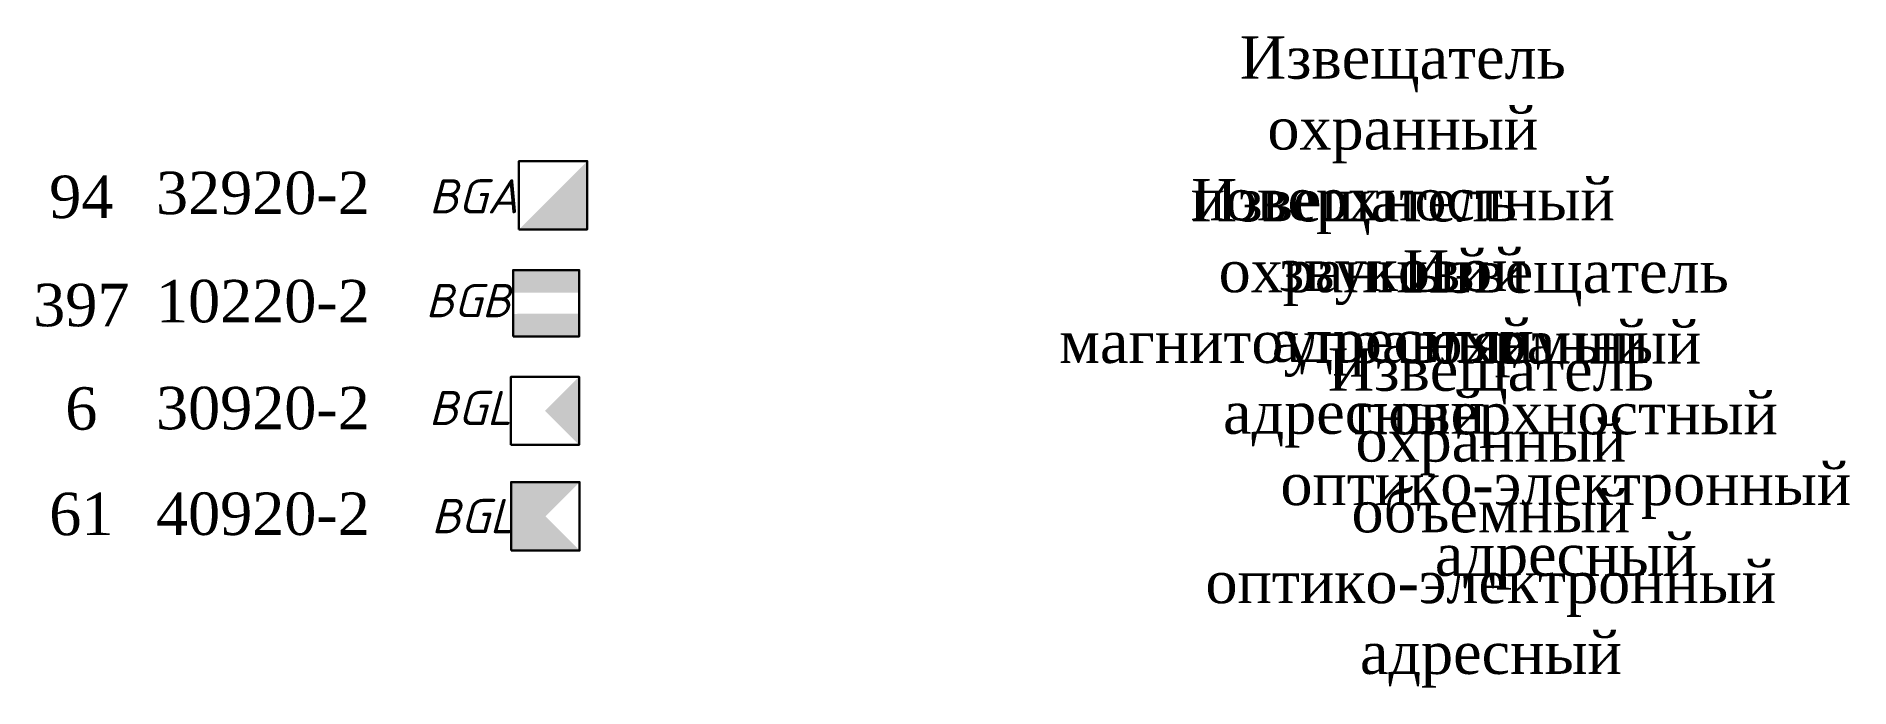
# Model space of a CAD drawing. Extents: x -72636 to 8142370, y -29900 to 852868.
# Drawn here: x 107956 to 117742, y 43858 to 47374 of the extents above; entities that cross this region are included whole.
import ezdxf
from ezdxf.enums import TextEntityAlignment as Align

# ---------------------------------------------------------------- set-up
doc = ezdxf.new("R2010")
doc.units = 0
doc.header["$LTSCALE"] = 100
doc.header["$PDMODE"] = 1
doc.header["$PDSIZE"] = 200
doc.layers.add('RC-Извещатели_охранные', color=5, linetype='Continuous', lineweight=30)
doc.layers.add('RC-Таблицы', color=7, linetype='Continuous', lineweight=0)
doc.layers.add('RC-Позиционные_обозначения', color=7, linetype='Continuous')
doc.styles.add('ISOCPEUR', font='isocpeui.ttf', dxfattribs={"height": 250})

msp = doc.modelspace()

# ---------------------------------------------------------------- texts
at = {"layer": 'RC-Таблицы', "lineweight": 30, "ltscale": 30, "char_height": 250, "width": 1, "attachment_point": 5, "style": 'ISOCPEUR'}
for s, insert in [('{\\fTimes New Roman|b0|i0|c204|p18;\\H0.91667x;Извещатель охранный поверхностный звуковой адресный}', (115330.3, 46458.4)), ('{\\fTimes New Roman|b0|i0|c0|p18;\\H0.91667x;\\C1;94}', (108199.5, 46506.3)), ('{\\fTimes New Roman|b0|i0|c0|p18;\\H0.91667x;32920-2}', (109179.5, 46527.3)), ('{\\fTimes New Roman|b0|i0|c204|p18;\\H0.91667x;Извещатель охранный магнитоуправляемый адресный}', (115067.1, 45879.4)), ('{\\fTimes New Roman|b0|i0|c204|p18;\\H0.91667x;Извещатель охранный поверхностный оптико-электронный адресный}', (116210, 45303.5)), ('{\\fTimes New Roman|b0|i0|c0|p18;\\H0.91667x;\\C3;397}', (108199.5, 45922.3)), ('{\\fTimes New Roman|b0|i0|c0|p18;\\H0.91667x;10220-2}', (109179.5, 45943.3)), ('{\\fTimes New Roman|b0|i0|c204|p18;\\H0.91667x;Извещатель охранный объемный оптико-электронный адресный}', (115805.6, 44774.3)), ('{\\fTimes New Roman|b0|i0|c0|p18;\\H0.91667x;\\C2;6}', (108199.5, 45364)), ('{\\fTimes New Roman|b0|i0|c0|p18;\\H0.91667x;30920-2}', (109179.5, 45366.1)), ('{\\fTimes New Roman|b0|i0|c0|p18;\\H0.91667x;40920-2}', (109179.5, 44795.8)), ('{\\fTimes New Roman|b0|i0|c0|p18;\\H0.91667x;\\C32;\\c2648525;61}', (108199.5, 44794.7))]:
    msp.add_mtext(s, dxfattribs=dict(at, insert=insert))

# ---------------------------------------------------------------- blocks, each defined once
blk = doc.blocks.new('RC-UGO-IOPPA-01')
at = {"layer": 'RC-Извещатели_охранные', "style": 'ISOCPEUR'}
blk.add_attdef('PSTN', text='', height=2.5, dxfattribs=at).set_placement((0.98, 2.6), align=Align.BOTTOM_LEFT)
blk.add_wipeout([(2.5, -2.5), (2.5, 2.5), (-2.5, 2.5), (-2.5, -2.5)]).dxf.layer = 'RC-Извещатели_охранные'
blk.add_wipeout([(-2.5, -2.5), (-2.5, 2.5), (2.5, 2.5), (2.5, -2.5)]).dxf.layer = 'RC-Извещатели_охранные'
at = {"layer": 'RC-Извещатели_охранные'}
h = blk.add_hatch(color=256, dxfattribs=at)
h.dxf.hatch_style = 1
h.paths.add_polyline_path([(2.5, -2.5), (2.5, 2.5), (0, 0)])
blk.add_lwpolyline([(-2.5, -2.5), (2.5, -2.5), (2.5, 2.5), (-2.5, 2.5)], close=True, dxfattribs=at)
blk = doc.blocks.new('RC-UGO-IOZ-02')
at = {"layer": 'RC-Извещатели_охранные', "color": 7, "style": 'ISOCPEUR', "width": 0.8}
blk.add_attdef('PSTN', text='', height=2.5, dxfattribs=at).set_placement((0.98, 2.6), align=Align.BOTTOM_LEFT)
blk.add_wipeout([(2.5, -2.5), (2.5, 2.5), (-2.5, 2.5), (-2.5, -2.5)]).dxf.layer = 'RC-Извещатели_охранные'
blk.add_wipeout([(-2.5, -2.5), (-2.5, 2.5), (2.5, 2.5), (2.5, -2.5)]).dxf.layer = 'RC-Извещатели_охранные'
at = {"layer": 'RC-Извещатели_охранные'}
h = blk.add_hatch(color=256, dxfattribs=at)
h.dxf.hatch_style = 1
h.paths.add_polyline_path([(2.5, -2.5), (2.5, 2.5), (0, 0), (-2.5, -2.5)])
blk.add_lwpolyline([(-2.5, -2.5), (2.5, -2.5), (2.5, 2.5), (-2.5, 2.5)], close=True, dxfattribs=at)
blk = doc.blocks.new('RC-UGO-IOM-02')
at = {"layer": 'RC-Извещатели_охранные'}
blk.add_point((0, 0), dxfattribs=at)
at = {"layer": 'RC-Извещатели_охранные', "style": 'ISOCPEUR'}
blk.add_attdef('PSTN', text='', height=2.5, dxfattribs=at).set_placement((0.98, 2.6), align=Align.BOTTOM_LEFT)
blk.add_wipeout([(2.5, -2.5), (2.5, 2.5), (-2.5, 2.5), (-2.5, -2.5)]).dxf.layer = 'RC-Извещатели_охранные'
blk.add_wipeout([(-2.5, -2.5), (-2.5, 2.5), (2.5, 2.5), (2.5, -2.5)]).dxf.layer = 'RC-Извещатели_охранные'
at = {"layer": 'RC-Извещатели_охранные'}
h = blk.add_hatch(color=256, dxfattribs=at)
h.dxf.hatch_style = 1
h.paths.add_polyline_path([(2.5, 0.8), (2.5, 2.51), (-2.5, 2.5), (-2.5, 0.8)])
h = blk.add_hatch(color=256, dxfattribs=at)
h.dxf.hatch_style = 1
h.paths.add_polyline_path([(2.5, -2.5), (2.5, -0.79), (-2.5, -0.8), (-2.5, -2.5)])
blk.add_lwpolyline([(-2.5, -2.5), (2.5, -2.5), (2.5, 2.5), (-2.5, 2.5)], close=True, dxfattribs=at)
blk = doc.blocks.new('RC-UGO-IOPO-02')
at = {"style": 'ISOCPEUR'}
blk.add_attdef('PSTN', text='', height=2.5, dxfattribs=at).set_placement((0.98, 2.6), align=Align.BOTTOM_LEFT)
blk.add_wipeout([(2.5, -2.5), (2.5, 2.5), (-2.5, 2.5), (-2.5, -2.5)])
blk.add_wipeout([(-2.5, -2.5), (-2.5, 2.5), (2.5, 2.5), (2.5, -2.5)])
h = blk.add_hatch(color=256)
h.dxf.hatch_style = 1
h.paths.add_polyline_path([(2.5, -2.5), (0, 0), (2.5, 2.5), (-2.5, 2.5), (-2.5, -2.5)])
blk.add_lwpolyline([(-2.5, -2.5), (2.5, -2.5), (2.5, 2.5), (-2.5, 2.5)], close=True)

# ---------------------------------------------------------------- block references
at = {"layer": 'RC-Извещатели_охранные', "lineweight": 30, "ltscale": 30}
ref = msp.add_blockref('RC-UGO-IOZ-02', (110745.4, 46515.9), dxfattribs=dict(at, xscale=73.7410250443927, yscale=73.7410250443927, zscale=73.7410250443927))
ref.add_attrib('PSTN', 'BGA', dxfattribs={"layer": 'RC-Позиционные_обозначения', "height": 184.35, "style": 'ISOCPEUR'}).set_placement((110316, 46363), align=Align.BOTTOM_CENTER)
ref = msp.add_blockref('RC-UGO-IOM-02', (110707.9, 45933.5), dxfattribs=dict(at, xscale=71.56736746097597, yscale=71.56736746097597, zscale=71.56736746097597))
ref.add_attrib('PSTN', 'BGB', dxfattribs={"layer": 'RC-Позиционные_обозначения', "height": 178.92, "style": 'ISOCPEUR'}).set_placement((110286.1, 45804.5), align=Align.BOTTOM_CENTER)
ref = msp.add_blockref('RC-UGO-IOPPA-01', (110701.5, 45352.7), dxfattribs=dict(at, xscale=73.63226959607393, yscale=73.63226959607393, zscale=73.63226959607393))
ref.add_attrib('PSTN', 'BGL', dxfattribs={"layer": 'RC-Позиционные_обозначения', "height": 184.08, "style": 'ISOCPEUR'}).set_placement((110297.7, 45220.9), align=Align.BOTTOM_CENTER)
ref = msp.add_blockref('RC-UGO-IOPO-02', (110703.7, 44783.6), dxfattribs=dict(at, xscale=73.93494169183789, yscale=73.93494169183789, zscale=73.93494169183789))
ref.add_attrib('PSTN', 'BGL', dxfattribs={"layer": 'RC-Позиционные_обозначения', "height": 184.84, "style": 'ISOCPEUR'}).set_placement((110312.2, 44637), align=Align.BOTTOM_CENTER)

msp.set_redraw_order([(e.dxf.handle, doc.entitydb.next_handle()) for e in msp.query("TEXT MTEXT ATTDEF DIMENSION ARC_DIMENSION")])  # texts and dimensions are drawn at this point

doc.saveas('drawing.dxf')
